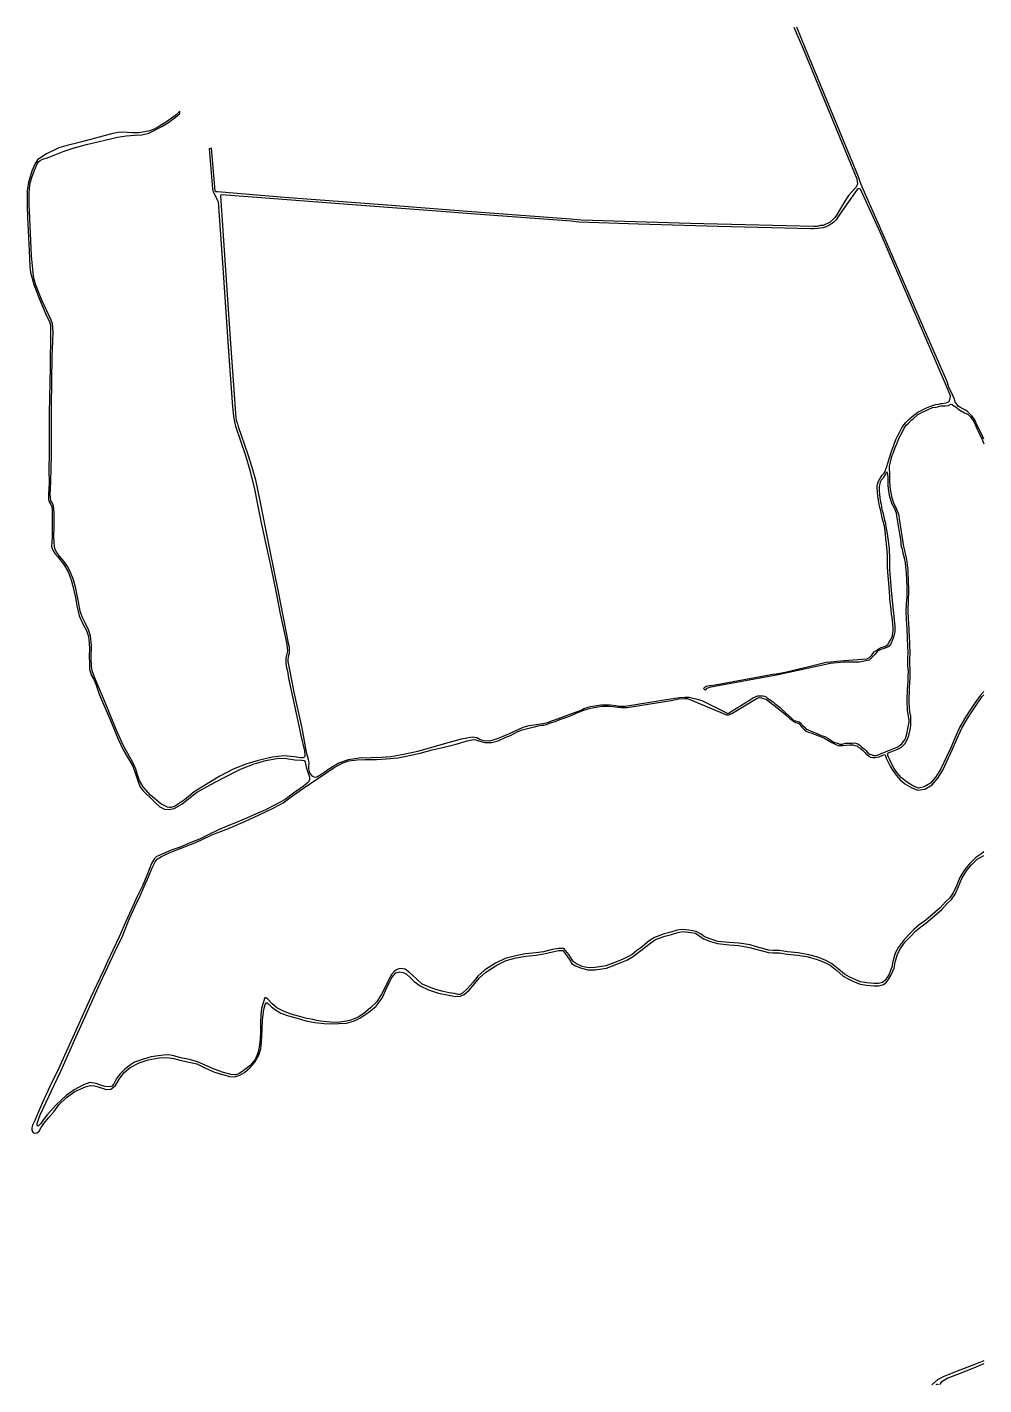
# Model space of a CAD drawing. Extents: x 0 to 349712, y 0 to 6275741.
# Drawn here: x 341572 to 343333, y 6268241 to 6270741 of the extents above; entities that cross this region are included whole.
import ezdxf

# ---------------------------------------------------------------- set-up
doc = ezdxf.new("R2010")
doc.units = 0
doc.header["$LTSCALE"] = 5
doc.layers.add('CALLES-URBANAS', color=6, linetype='Continuous')

msp = doc.modelspace()

# ---------------------------------------------------------------- linework, layer by layer
at = {"layer": 'CALLES-URBANAS'}
for points, elevation in [([(342983.3, 6270740.7), (343000.5, 6270700.7), (343098.9, 6270461.2), (343099.9, 6270456.2), (343100.1, 6270452.2), (343099.6, 6270450.2), (343098.8, 6270448.2), (343097.5, 6270445.7), (343095.7, 6270443.7), (343090.4, 6270438.2), (343083.9, 6270430.7), (343077.1, 6270420.2), (343061.3, 6270393.2), (343058.6, 6270390.2), (343050, 6270381.7), (343037.3, 6270375.7), (343032.2, 6270375.2), (343026, 6270373.7), (343020, 6270373.7), (342792.7, 6270379.2), (342592.1, 6270385.2), (342572.3, 6270387.2), (342383, 6270401.2), (342234.7, 6270412.7), (342046, 6270427.2), (341922.9, 6270437.2), (341921.5, 6270437.2), (341919.7, 6270437.7), (341918.6, 6270438.7), (341911.9, 6270517.7), (341907.6, 6270516.7), (341912.6, 6270450.2), (341913.5, 6270443.2), (341914.1, 6270440.2), (341915, 6270437.7), (341916.2, 6270435.2), (341921.6, 6270424.7), (341922.8, 6270421.7), (341923.6, 6270419.2), (341924.6, 6270410.7), (341933.1, 6270289.2), (341942.1, 6270152.2), (341950.3, 6270041.7), (341951.3, 6270030.7), (341952.1, 6270023.7), (341953.2, 6270017.2), (341954.6, 6270010.7), (341955.7, 6270006.2), (341974.2, 6269952.2), (341982.1, 6269924.7), (341990.8, 6269890.2), (341996.2, 6269861.7), (342003.2, 6269828.2), (342013, 6269783.2), (342021.3, 6269744.2), (342030.5, 6269699.2), (342038.2, 6269660.2), (342044.1, 6269632.7), (342050.3, 6269603.7), (342051.1, 6269597.2), (342051.2, 6269593.2), (342051, 6269589.2), (342049.6, 6269584.2), (342048.6, 6269578.7), (342048.3, 6269573.7), (342048.2, 6269568.7), (342049.8, 6269561.2), (342051.5, 6269554.7), (342053.6, 6269542.2), (342061.5, 6269505.2), (342070.8, 6269462.7), (342076.2, 6269436.7), (342083, 6269408.2), (342083.5, 6269399.7), (342083.1, 6269397.7), (342082.2, 6269396.2), (342079.9, 6269395.2), (342077.9, 6269395.2), (342075.4, 6269395.2), (342064.4, 6269397.2), (342044.6, 6269399.2), (342023.6, 6269396.7), (341997.3, 6269390.2), (341976.8, 6269384.2), (341951.8, 6269374.7), (341927.1, 6269361.7), (341903.5, 6269347.7), (341879.7, 6269332.7), (341862.1, 6269318.2), (341847, 6269308.2), (341841.5, 6269305.2), (341838.8, 6269304.2), (341836.5, 6269303.7), (341834.2, 6269303.7), (341830.8, 6269304.2), (341818.6, 6269310.7), (341799.6, 6269326.7), (341786.1, 6269341.7), (341779.3, 6269353.7), (341775.7, 6269364.2), (341772.6, 6269374.7), (341769.5, 6269381.7), (341762.9, 6269393.7), (341749.7, 6269417.2), (341737.9, 6269443.2), (341728.4, 6269467.2), (341716.1, 6269497.2), (341704.4, 6269524.7), (341696.3, 6269543.7), (341691.8, 6269555.2), (341691.1, 6269564.2), (341690.2, 6269580.2), (341690.6, 6269602.2), (341689.2, 6269619.7), (341685, 6269631.2), (341679.9, 6269642.7), (341673.5, 6269655.2), (341669.9, 6269665.2), (341666.6, 6269682.7), (341661.7, 6269707.2), (341657.4, 6269723.2), (341652.2, 6269736.7), (341647, 6269747.2), (341639.8, 6269757.2), (341632.2, 6269766.7), (341626.6, 6269774.2), (341623.6, 6269780.7), (341622.5, 6269784.7), (341621.8, 6269791.7), (341621.7, 6269803.7), (341621.9, 6269819.2), (341622.1, 6269831.2), (341621.9, 6269846.2), (341620.8, 6269859.2), (341618.7, 6269865.2), (341616, 6269868.7), (341614.8, 6269879.7), (341615.9, 6269903.2), (341616.8, 6269929.2), (341617.3, 6269953.7), (341617, 6270042.7), (341618.7, 6270134.2), (341619.4, 6270162.2), (341620, 6270178.7), (341619.9, 6270187.7), (341619, 6270194.2), (341616.4, 6270201.2), (341612.6, 6270209.2), (341599.7, 6270238.2), (341588.1, 6270265.7), (341585, 6270276.7), (341583.8, 6270282.7), (341580.6, 6270319.7), (341576.4, 6270416.2), (341575.9, 6270426.7), (341575.9, 6270433.7), (341576.7, 6270443.7), (341578.2, 6270454.2), (341581.6, 6270465.7), (341586.4, 6270478.7), (341590.8, 6270489.2), (341593.4, 6270492.7), (341596.1, 6270495.2), (341600.6, 6270497.7), (341609.7, 6270500.2), (341623.3, 6270505.7), (341638.9, 6270511.7), (341657.3, 6270517.7), (341681.9, 6270524.7), (341738.8, 6270538.2), (341754.6, 6270540.7), (341770.8, 6270541.7), (341783.3, 6270542.7), (341796.2, 6270545.7), (341804.9, 6270549.7), (341820.5, 6270557.7), (341832.6, 6270565.2), (341845.3, 6270574.7), (341853.5, 6270581.7), (341853.3, 6270586.2), (341846.4, 6270579.2), (341830.6, 6270567.7), (341816.2, 6270558.7), (341805.9, 6270552.7), (341796.1, 6270549.2), (341792.2, 6270548.7), (341785.1, 6270547.2), (341777.5, 6270546.2), (341764.9, 6270546.2), (341747.8, 6270547.2), (341739.9, 6270546.7), (341730, 6270544.7), (341670.4, 6270528.7), (341643.5, 6270522.2), (341630.5, 6270518.2), (341623.3, 6270514.7), (341607.7, 6270507.2), (341594, 6270498.2), (341591.7, 6270496.7), (341586.7, 6270488.7), (341581.2, 6270475.7), (341577.7, 6270465.2), (341574.7, 6270455.2), (341573.6, 6270447.2), (341572.6, 6270439.2), (341572.4, 6270425.2), (341572.6, 6270411.7), (341573, 6270390.2), (341575.9, 6270328.7), (341577.1, 6270299.7), (341578.3, 6270288.7), (341580.8, 6270280.2), (341584.6, 6270266.7), (341594, 6270243.2), (341607.6, 6270210.2), (341612.1, 6270201.2), (341613.9, 6270196.7), (341614.9, 6270193.7), (341615.3, 6270192.2), (341615.5, 6270186.2), (341615.6, 6270179.7), (341614.5, 6270114.7), (341612.8, 6270030.2), (341613.1, 6269954.7), (341612.5, 6269926.7), (341612.6, 6269900.2), (341611.7, 6269881.2), (341611.8, 6269871.2), (341613.6, 6269865.2), (341616, 6269861.7), (341617.6, 6269857.7), (341618.6, 6269851.7), (341618.6, 6269838.2), (341618.7, 6269816.7), (341618.3, 6269802.2), (341617.9, 6269793.2), (341617.5, 6269784.2), (341618.3, 6269780.7), (341620.1, 6269776.2), (341623.2, 6269771.7), (341628, 6269765.7), (341639.8, 6269751.2), (341647.7, 6269737.7), (341653.3, 6269723.2), (341656.7, 6269711.2), (341661.1, 6269690.7), (341663.7, 6269675.2), (341668, 6269656.7), (341675.6, 6269640.7), (341681.9, 6269629.7), (341685.2, 6269618.7), (341686.8, 6269606.7), (341687, 6269595.7), (341686.6, 6269582.7), (341686.9, 6269568.7), (341686.9, 6269558.7), (341690, 6269548.2), (341694.2, 6269540.7), (341698.6, 6269530.7), (341705.2, 6269512.7), (341712.3, 6269495.2), (341725.8, 6269464.2), (341739.7, 6269429.7), (341749.2, 6269409.7), (341757, 6269396.2), (341767, 6269379.7), (341772.2, 6269364.2), (341776.6, 6269351.2), (341780.3, 6269341.7), (341785.1, 6269335.2), (341791.8, 6269328.2), (341798.7, 6269322.2), (341808.2, 6269313.2), (341816.6, 6269305.2), (341825, 6269300.7), (341833.5, 6269300.2), (341842.9, 6269302.2), (341857, 6269310.2), (341870.2, 6269320.2), (341884.1, 6269331.2), (341910.1, 6269346.2), (341932.4, 6269357.7), (341965.3, 6269374.2), (341990.2, 6269384.2), (342011.9, 6269390.2), (342035.2, 6269394.7), (342049.6, 6269394.2), (342065.2, 6269391.7), (342077.1, 6269390.7), (342082.1, 6269390.2), (342084.3, 6269387.7), (342084.6, 6269384.2), (342086.3, 6269376.2), (342089, 6269368.7), (342090.9, 6269363.2), (342092, 6269359.7), (342092, 6269355.2), (342089.9, 6269350.2), (342081, 6269343.2), (342062.5, 6269330.2), (342047.1, 6269318.7), (342029.9, 6269309.2), (342010.7, 6269299.7), (341991.6, 6269290.7), (341976.1, 6269284.2), (341959.8, 6269277.2), (341940.2, 6269269.2), (341924.7, 6269262.7), (341905.4, 6269253.7), (341889.6, 6269245.7), (341873.9, 6269239.2), (341854.2, 6269230.7), (341837.5, 6269225.2), (341818.7, 6269217.2), (341810, 6269212.7), (341806.5, 6269209.7), (341801.3, 6269200.7), (341792.6, 6269178.7), (341785.2, 6269160.7), (341775.1, 6269140.2), (341766.9, 6269122.2), (341754.7, 6269095.2), (341741.5, 6269065.7), (341730.1, 6269041.2), (341720.8, 6269021.2), (341712.1, 6269002.2), (341689.2, 6268953.2), (341672.8, 6268917.7), (341656.4, 6268880.7), (341644.4, 6268854.2), (341630.3, 6268822.7), (341614.7, 6268791.2), (341600.2, 6268759.2), (341590.9, 6268738.2), (341586.4, 6268727.7), (341582.4, 6268718.7), (341581.2, 6268713.7), (341581.2, 6268710.2), (341582.6, 6268706.2), (341584.7, 6268704.7), (341587.7, 6268704.2), (341591, 6268704.7), (341594.7, 6268707.7), (341598.2, 6268714.7), (341602.9, 6268722.2), (341606.2, 6268725.7)], 26909), ([(343332.9, 6269982.1), (343331.2, 6269986.2), (343319, 6270011.7), (343318, 6270013.7), (343315.9, 6270018.2), (343311.5, 6270024.2), (343307.9, 6270028.2), (343305, 6270030.7), (343302, 6270033.7), (343299.2, 6270035.7), (343294.5, 6270038.2), (343288.8, 6270041.2), (343285.6, 6270042.7), (343283.4, 6270046.2), (343280.1, 6270050.7), (343278.9, 6270055.7), (343276.1, 6270062.7), (343268.6, 6270077.7), (343264.5, 6270089.2), (343221.6, 6270187.7), (343177.6, 6270289.7), (343145.2, 6270364.7), (343110.7, 6270442.2), (343108.8, 6270446.5), (343107.1, 6270450.9), (343105.1, 6270455.7), (343102.4, 6270465.2), (343004.8, 6270701.7), (342988.5, 6270740.7)], 26901), ([(343217.9, 6270186.7), (343141.8, 6270363.2), (343105.9, 6270442.2), (343104.2, 6270443.2), (343101.9, 6270443.2), (343099.5, 6270441.7), (343067.9, 6270396.2), (343064.1, 6270390.7), (343061.2, 6270386.2), (343057.1, 6270381.7), (343053.6, 6270379.2), (343051.3, 6270377.7), (343047.9, 6270375.7), (343041, 6270372.7), (343036.6, 6270371.2), (343027.8, 6270370.2), (343019.7, 6270369.2), (343014.6, 6270369.2), (342844.1, 6270373.7), (342697.5, 6270377.7), (342587.6, 6270381.7), (342573.3, 6270383.2), (342397.5, 6270396.2), (342326, 6270401.7), (342178.9, 6270413.2), (342019.1, 6270425.2), (341930.9, 6270431.7), (341929.1, 6270431.2), (341927.9, 6270430.2), (341937, 6270302.2), (341945.5, 6270176.2), (341955.7, 6270029.2), (341956.6, 6270022.2), (341957.2, 6270017.2), (341959.2, 6270010.2), (341960.6, 6270005.2), (341978.7, 6269953.7), (341986, 6269930.7), (341992.3, 6269907.2), (342000.5, 6269868.7), (342019.1, 6269776.2), (342034.3, 6269700.7), (342052.8, 6269606.7), (342054.4, 6269599.7), (342054.8, 6269594.7), (342054.7, 6269590.7), (342054.6, 6269587.7), (342053.6, 6269583.7), (342052.7, 6269580.7), (342051.9, 6269577.2), (342051.8, 6269572.7), (342055.6, 6269554.2), (342063.7, 6269513.2), (342077.7, 6269449.7), (342085.6, 6269405.7), (342089.7, 6269392.7), (342090.6, 6269385.7), (342090.4, 6269380.7), (342090.4, 6269375.2), (342091.2, 6269370.2), (342093.5, 6269365.7), (342096.1, 6269362.2), (342100.1, 6269360.2), (342102.8, 6269359.7), (342105.6, 6269360.2), (342112.6, 6269364.7), (342132.7, 6269378.2), (342145.8, 6269386.2), (342163.8, 6269392.2), (342183.1, 6269395.2), (342205.9, 6269395.7), (342224.2, 6269396.2), (342241.5, 6269397.7), (342261.8, 6269401.2), (342291.1, 6269407.7), (342315.1, 6269414.2), (342342.8, 6269422.2), (342371.7, 6269430.2), (342391.6, 6269433.7), (342400.2, 6269432.7), (342406.3, 6269429.2), (342413.6, 6269427.2), (342423.9, 6269426.7), (342437.8, 6269430.7), (342458.6, 6269439.7), (342485.1, 6269451.7), (342496.5, 6269454.7), (342500.7, 6269455.2), (342521.3, 6269458.7), (342530, 6269460.2), (342535, 6269462.2), (342539.1, 6269464.2), (342543.6, 6269465.2), (342561.6, 6269471.7), (342574.6, 6269476.7), (342591.7, 6269483.2), (342597.1, 6269486.2), (342609.3, 6269489.7), (342616.9, 6269491.2), (342621.5, 6269491.7), (342627.8, 6269492.7), (342633.3, 6269492.7), (342636.5, 6269492.7), (342640.1, 6269492.7), (342645, 6269492.7), (342655.6, 6269491.7), (342660.9, 6269490.7), (342667.6, 6269490.2), (342672.7, 6269490.2), (342756, 6269503.7), (342764.2, 6269505.2), (342773.1, 6269506.2), (342782.6, 6269507.2), (342785.7, 6269507.2), (342790.9, 6269507.2), (342802.6, 6269503.7), (342814.2, 6269500.7), (342861.9, 6269477.2), (342863.7, 6269477.7), (342866, 6269479.2), (342870, 6269481.7), (342901.6, 6269501.7), (342907.2, 6269505.2), (342911.8, 6269507.7), (342917, 6269509.2), (342920.1, 6269509.5), (342923.2, 6269509.7), (342926.4, 6269509.3), (342929.1, 6269509), (342932.2, 6269507.7), (342933.7, 6269506.2), (342936.7, 6269504.2), (342941.7, 6269500.7), (342945.8, 6269497.7), (342948.5, 6269495.2), (342957.8, 6269488.2), (342960.3, 6269485.2), (342967, 6269478.7), (342979, 6269468.2), (342983.9, 6269463.7), (342986.2, 6269463.2), (342990.4, 6269462.2), (342993.3, 6269461.7), (342995.5, 6269459.7), (342997.3, 6269457.7), (342998.4, 6269455.7), (343002.3, 6269452.2), (343006.1, 6269448.2), (343008.5, 6269447.2), (343014, 6269444.7), (343019.6, 6269442.7), (343027.7, 6269439.2), (343033.4, 6269436.7), (343037.9, 6269435.2), (343041.8, 6269433.7), (343045.9, 6269431.2), (343051.2, 6269427.7), (343055, 6269425.2), (343058.2, 6269423.7), (343061, 6269422.7), (343064.8, 6269421.7), (343067.7, 6269420.7), (343072, 6269420.7), (343078.3, 6269422.2), (343081.6, 6269422.2), (343086.1, 6269422.2), (343091, 6269422.2), (343095.1, 6269422.7), (343099.5, 6269421.7), (343104.5, 6269418.7), (343107.9, 6269415.7), (343113.4, 6269411.2), (343115.8, 6269408.7), (343119.6, 6269404.7), (343122.7, 6269402.2), (343125.4, 6269401.2), (343130.2, 6269399.7), (343133.5, 6269399.8), (343137.1, 6269400.2), (343140.2, 6269401.6), (343142.9, 6269402.7), (343145.4, 6269403.7), (343149.2, 6269405.2), (343153.1, 6269406.7), (343157.9, 6269408.7), (343161, 6269410.2), (343166.8, 6269412.2), (343173.1, 6269415.2), (343177.3, 6269417.2), (343182, 6269421.2), (343184.7, 6269424.7), (343187.7, 6269428.7), (343188.8, 6269430.7), (343189.8, 6269435.2), (343191.9, 6269441.7), (343193.2, 6269449.2), (343194.3, 6269454.7), (343195.6, 6269460.7), (343195.4, 6269464.7), (343194.8, 6269469.2), (343193.6, 6269475.7), (343192.5, 6269482.2), (343192.1, 6269487.2), (343191.6, 6269495.7), (343191.6, 6269503.7), (343191.6, 6269510.2), (343192.1, 6269513.2), (343192.2, 6269521.2), (343193.6, 6269536.2), (343193.9, 6269545.2), (343194.4, 6269554.7), (343193.1, 6269565.2), (343193.2, 6269571.7), (343193.3, 6269577.7), (343193.8, 6269589.7), (343193.2, 6269600.7), (343191.8, 6269632.2), (343190.7, 6269650.7), (343190, 6269664.2), (343190.4, 6269679.2), (343191.6, 6269691.7), (343191.9, 6269697.7), (343191.5, 6269710.7), (343191.2, 6269722.2), (343190.6, 6269736.2), (343190, 6269740.7), (343188.6, 6269754.2), (343186.8, 6269763.2), (343184.6, 6269772.2), (343183.1, 6269778.7), (343181, 6269786.2), (343180.6, 6269793.7), (343178.6, 6269807.7), (343173.6, 6269837.2), (343172.4, 6269845.7), (343168.8, 6269853.7), (343164.3, 6269862.2), (343161.5, 6269869.7), (343159.1, 6269878.2), (343157.8, 6269887.2), (343157.1, 6269896.2), (343156.9, 6269902.7), (343156.7, 6269911.2), (343156.5, 6269917.7), (343155.4, 6269920.7), (343154.1, 6269921.2), (343153.4, 6269920.7), (343152.1, 6269917.7), (343149.5, 6269913.7), (343146.8, 6269909.7), (343145.2, 6269907.7), (343144.2, 6269906.7), (343142.1, 6269902.7), (343140.9, 6269898.2), (343140.2, 6269893.7), (343140.2, 6269891.7), (343140.3, 6269887.2), (343140.6, 6269880.7), (343141.6, 6269874.2), (343142.8, 6269866.7), (343143.7, 6269862.2), (343145.1, 6269852.7), (343147.5, 6269845.2), (343150.2, 6269833.2), (343151.1, 6269829.7), (343153.4, 6269817.7), (343154.6, 6269811.7), (343155.6, 6269803.2), (343158.5, 6269781.2), (343159.4, 6269760.7), (343159.3, 6269748.7), (343159.1, 6269742.7), (343159.7, 6269734.2), (343161, 6269719.7), (343161.9, 6269711.7), (343162.6, 6269702.7), (343169.4, 6269637.2), (343168.8, 6269627.7), (343167.6, 6269621.7), (343166.1, 6269615.7), (343163.8, 6269609.7), (343161.2, 6269603.7), (343158.5, 6269600.7), (343155.9, 6269599.2), (343149.5, 6269596.7), (343145.1, 6269595.2), (343143.6, 6269594.7), (343137.5, 6269591.7), (343134.7, 6269588.7), (343132, 6269585.7), (343124.2, 6269577.7), (343121.9, 6269575.2), (343103.3, 6269571.7), (343098.7, 6269571.2), (343088, 6269571.2), (343074.8, 6269571.2), (343050.4, 6269568.7), (343036.6, 6269566.2), (343019.7, 6269562.2), (342951.3, 6269547.2), (342830.7, 6269525.2), (342822.6, 6269523.2), (342819.9, 6269519.7), (342816.8, 6269522.7), (342820.3, 6269526.2), (342822.7, 6269527.2), (342827.6, 6269528.2), (342829.2, 6269528.2), (342838.3, 6269529.7), (342944.6, 6269549.2), (342950.6, 6269549.7), (342961.2, 6269551.7), (342972.6, 6269554.2), (343016, 6269564.7), (343032.9, 6269568.7), (343042.8, 6269571.2), (343051.1, 6269572.2), (343061.5, 6269573.2), (343075.9, 6269574.2), (343117.3, 6269577.7), (343122.7, 6269580.2), (343126.7, 6269584.2), (343128.8, 6269587.2), (343131.2, 6269590.2), (343135.4, 6269593.2), (343140.1, 6269596.7), (343144.1, 6269598.2), (343150.5, 6269600.2), (343154, 6269602.2), (343156.5, 6269604.2), (343158.8, 6269608.2), (343161.7, 6269613.2), (343164.5, 6269619.7), (343165.6, 6269625.7), (343165.8, 6269629.7), (343166, 6269633.7), (343165.7, 6269641.2), (343164, 6269654.2), (343162.9, 6269659.7), (343162.2, 6269667.2), (343162.2, 6269669.2), (343160.1, 6269687.2), (343159.6, 6269693.2), (343158.1, 6269717.2), (343156.7, 6269730.2), (343156.5, 6269737.2), (343155.5, 6269747.7), (343155.4, 6269758.7), (343155.3, 6269767.2), (343154.9, 6269777.2), (343153.6, 6269788.7), (343153.1, 6269794.7), (343152.8, 6269798.7), (343151.8, 6269807.7), (343149.8, 6269821.7), (343148, 6269828.7), (343146.6, 6269834.7), (343145.2, 6269840.7), (343144.3, 6269844.2), (343142.5, 6269852.7), (343141.1, 6269858.7), (343138.9, 6269869.7), (343137.7, 6269877.7), (343137.1, 6269885.2), (343136.7, 6269891.2), (343136.5, 6269896.2), (343137.3, 6269899.2), (343139.2, 6269904.7), (343141.3, 6269909.2), (343144.1, 6269912.7), (343145.9, 6269915.7), (343149.4, 6269919.2), (343152.2, 6269925.2), (343153.4, 6269928.7), (343154.3, 6269931.2), (343155.9, 6269936.2), (343159.1, 6269947.7), (343162.8, 6269959.2), (343167.1, 6269970.7), (343171.2, 6269981.2), (343174.1, 6269987.7), (343177.7, 6269994.2), (343181.7, 6270002.7), (343185.5, 6270008.2), (343189.2, 6270012.7), (343193.2, 6270016.7), (343195.8, 6270019.2), (343200.7, 6270023.7), (343205.8, 6270027.7), (343211.2, 6270031.7), (343215.2, 6270033.7), (343221.2, 6270036.7), (343227.4, 6270039.7), (343233.2, 6270042.2), (343238.2, 6270044.2), (343244.7, 6270045.7), (343250.2, 6270046.7), (343253.6, 6270047.7), (343256.5, 6270047.7), (343260, 6270048.2), (343265.3, 6270049.7), (343267.8, 6270050.7), (343269.5, 6270052.7), (343270.4, 6270055.2), (343271.2, 6270058.7), (343271.4, 6270060.2), (343271.3, 6270061.7), (343262.4, 6270083.7), (343217.9, 6270186.7)], 26903), ([(343332.9, 6269517.7), (343326.8, 6269510.7), (343317.2, 6269497.2), (343308.4, 6269484.2), (343299.2, 6269470.2), (343288.5, 6269452.2), (343279.5, 6269431.2), (343271.5, 6269412.7), (343264.3, 6269397.2), (343253.6, 6269375.2), (343244.7, 6269360.2), (343235, 6269348.7), (343223.3, 6269341.7), (343212.4, 6269339.7), (343202.3, 6269343.7), (343190.3, 6269351.2), (343181.5, 6269358.2), (343173, 6269368.2), (343168.1, 6269375.7), (343164.3, 6269382.2), (343159.7, 6269391.7), (343157.2, 6269396.7), (343156.2, 6269399.7), (343156.1, 6269401.7), (343156.6, 6269404.2), (343163.7, 6269407.2), (343172.5, 6269410.7), (343177.3, 6269412.7), (343181.5, 6269415.2), (343184.5, 6269417.7), (343187.2, 6269421.2), (343192.4, 6269429.7), (343195, 6269436.2), (343196.4, 6269444.2), (343198.1, 6269450.7), (343198.7, 6269454.2), (343198.6, 6269465.7), (343198.4, 6269471.7), (343196.8, 6269480.2), (343196, 6269487.7), (343195.7, 6269495.7), (343195.4, 6269501.2), (343195.2, 6269506.7), (343195.8, 6269515.2), (343196.1, 6269523.2), (343196.9, 6269534.7), (343197.1, 6269543.7), (343197.2, 6269556.7), (343196.8, 6269568.2), (343197, 6269578.7), (343197.2, 6269586.2), (343197.1, 6269590.2), (343196.7, 6269601.2), (343196.4, 6269608.7), (343196.1, 6269616.2), (343195.2, 6269631.7), (343193.6, 6269663.7), (343193.5, 6269671.7), (343194.2, 6269679.7), (343194.4, 6269687.2), (343195, 6269700.2), (343194.9, 6269709.2), (343194.4, 6269716.7), (343193.6, 6269740.7), (343192.7, 6269750.7), (343191.3, 6269760.2), (343189.1, 6269768.7), (343187.3, 6269777.2), (343185.6, 6269784.2), (343183.8, 6269796.2), (343177.7, 6269835.2), (343176.8, 6269841.7), (343175.5, 6269846.2), (343172.9, 6269852.7), (343167.1, 6269864.2), (343164.1, 6269873.7), (343162.7, 6269880.2), (343161.4, 6269889.7), (343160.6, 6269895.2), (343160.2, 6269906.7), (343159.9, 6269912.7), (343159.9, 6269919.2), (343159.1, 6269927.2), (343159.4, 6269932.2), (343161, 6269939.7), (343164.4, 6269952.7), (343166.6, 6269957.7), (343169.6, 6269966.7), (343171.4, 6269971.2), (343172.8, 6269973.7), (343176.3, 6269983.2), (343179.9, 6269990.2), (343182.8, 6269994.2), (343185.7, 6270001.2), (343189.9, 6270007.7), (343194.2, 6270011.7), (343199.1, 6270017.2), (343202.6, 6270019.7), (343210.7, 6270026.7), (343219.1, 6270031.7), (343224.3, 6270033.7), (343230.7, 6270036.7), (343238.5, 6270040.2), (343245, 6270041.2), (343254.6, 6270043.2), (343262.6, 6270043.7), (343267.9, 6270044.2), (343271.9, 6270046.2), (343274.4, 6270045.7), (343277.8, 6270043.7), (343279.9, 6270042.3), (343282.5, 6270040.2), (343285.1, 6270037.7), (343290, 6270034.7), (343297.3, 6270030.7), (343300.5, 6270029.2), (343304, 6270027.2), (343308.5, 6270023.2), (343310.6, 6270019.7), (343311.8, 6270018.2), (343314.9, 6270013.2), (343318.4, 6270005.7), (343325, 6269991.2), (343327.7, 6269985.7), (343332.9, 6269973.2)], 26904), ([(343332.9, 6269222.2), (343329.2, 6269219.2), (343318.1, 6269211.7), (343306.9, 6269200.7), (343297.5, 6269189.2), (343288.6, 6269175.2), (343282.5, 6269159.7), (343276.7, 6269146.7), (343270.3, 6269137.2), (343262.1, 6269130.2), (343252.8, 6269119.2), (343226.3, 6269096.2), (343214.1, 6269087.7), (343204, 6269079.2), (343195.1, 6269070.2), (343184.8, 6269058.7), (343176.1, 6269046.7), (343169.9, 6269035.7), (343165.4, 6269020.2), (343163.4, 6269009.7), (343158, 6268995.7), (343154.4, 6268990.2), (343150.4, 6268985.2), (343146.2, 6268981.7), (343139.1, 6268979.7), (343130.4, 6268979.7), (343117.6, 6268980.7), (343106.1, 6268982.7), (343093.2, 6268988.2), (343085.1, 6268992.2), (343076.4, 6268997.2), (343064.8, 6269006.7), (343052.7, 6269016.7), (343042.1, 6269022.2), (343027.3, 6269028.2), (343010.8, 6269032.7), (342991, 6269036.2), (342971.4, 6269038.2), (342957, 6269040.2), (342945.4, 6269040.2), (342936.5, 6269041.2), (342930.7, 6269042.7), (342914.4, 6269047.2), (342902.9, 6269050.7), (342882, 6269054.2), (342864.1, 6269055.2), (342843.6, 6269057.2), (342830.9, 6269061.2), (342819, 6269065.7), (342812.7, 6269070.7), (342803.4, 6269075.7), (342790, 6269078.2), (342777.8, 6269079.2), (342768.5, 6269077.7), (342757.1, 6269074.2), (342744.7, 6269071.2), (342726.9, 6269064.7), (342717.2, 6269058.2), (342701.6, 6269045.7), (342694.3, 6269040.2), (342685.9, 6269033.2), (342673.8, 6269026.7), (342658.9, 6269020.2), (342637.1, 6269012.2), (342617.4, 6269009.2), (342604.7, 6269008.7), (342594, 6269011.2), (342583.6, 6269015.7), (342577.5, 6269019.7), (342575.6, 6269023.2), (342569.2, 6269033.2), (342560, 6269044.2), (342550.5, 6269044.2), (342538.5, 6269042.2), (342522.6, 6269038.2), (342508.6, 6269036.2), (342489.5, 6269034.2), (342471.4, 6269030.7), (342452.1, 6269025.7), (342434.2, 6269017.2), (342414, 6269004.2), (342401.6, 6268993.2), (342392.9, 6268982.2), (342382.9, 6268970.7), (342373.5, 6268962.2), (342371, 6268960.7), (342368.4, 6268959.7), (342365.1, 6268959.7), (342358.6, 6268961.2), (342349.2, 6268962.7), (342337.9, 6268964.7), (342324.5, 6268968.7), (342311.2, 6268973.7), (342298.7, 6268979.2), (342289.4, 6268987.7), (342276.1, 6268999.7), (342268.1, 6269006.2), (342260.9, 6269007.2), (342256.3, 6269006.7), (342251.8, 6269004.7), (342247.5, 6269001.7), (342243, 6268996.2), (342237.2, 6268985.7), (342231.3, 6268973.2), (342224.7, 6268960.2), (342215.7, 6268946.2), (342204.2, 6268935.2), (342192.1, 6268924.7), (342181.7, 6268917.7), (342166.1, 6268911.7), (342155.8, 6268909.7), (342143.2, 6268908.2), (342131, 6268908.7), (342117.4, 6268909.7), (342104.8, 6268911.7), (342098.1, 6268913.2), (342084.8, 6268915.7), (342071.6, 6268919.7), (342058.2, 6268923.2), (342045.3, 6268928.2), (342032.1, 6268934.7), (342022.6, 6268943.2), (342015.2, 6268950.7), (342011.5, 6268953.2), (342009.6, 6268953.2), (342008.6, 6268951.7), (342008.6, 6268949.7), (342008.1, 6268947.7), (342005.8, 6268942.2), (342003.4, 6268933.7), (342002.7, 6268922.7), (342002, 6268907.7), (342001.5, 6268890.7), (342000.9, 6268877.2), (341999.2, 6268862.7), (341997, 6268851.7), (341992, 6268839.7), (341982.1, 6268828.2), (341969.9, 6268818.7), (341961.9, 6268813.7), (341955.9, 6268811.7), (341947.9, 6268812.2), (341933.9, 6268815.7), (341916.7, 6268821.7), (341895.9, 6268831.2), (341885.8, 6268835.7), (341871.4, 6268839.7), (341855, 6268842.7), (341839.8, 6268847.2), (341831.9, 6268848.2), (341824, 6268847.7), (341813.2, 6268846.7), (341800.9, 6268844.7), (341786.5, 6268840.7), (341770.1, 6268834.7), (341762.4, 6268830.2), (341752, 6268821.7), (341743.6, 6268813.7), (341737.1, 6268804.7), (341731.9, 6268794.7), (341727.4, 6268790.2), (341722.5, 6268789.2), (341716.1, 6268790.2), (341709, 6268791.7), (341699.4, 6268795.7), (341688, 6268797.2), (341675.8, 6268793.2), (341659.1, 6268784.2), (341644.1, 6268773.7), (341626.6, 6268756.7), (341609.5, 6268737.7), (341602.7, 6268729.2), (341597.6, 6268722.2), (341594.8, 6268718.7), (341592.6, 6268717.2), (341591.1, 6268718.2), (341590.8, 6268720.7), (341591.5, 6268723.7), (341593, 6268729.2), (341596.5, 6268737.7), (341607.1, 6268761.2), (341621.4, 6268791.2), (341634.5, 6268818.2), (341648.2, 6268850.2), (341662.4, 6268882.2), (341677.7, 6268916.2), (341702.9, 6268972.2), (341720.9, 6269010.7), (341734.2, 6269039.2), (341747.8, 6269067.2), (341760.7, 6269099.2), (341770.6, 6269120.7), (341779.9, 6269139.7), (341787.7, 6269158.2), (341795.9, 6269176.2), (341802.7, 6269192.7), (341808.1, 6269203.7), (341811.9, 6269208.7), (341819.7, 6269213.7), (341828.1, 6269217.7), (341836.6, 6269221.7), (341855.6, 6269229.2), (341873, 6269235.7), (341880.8, 6269238.7), (341893.1, 6269244.2), (341912.1, 6269253.7), (341943, 6269265.2), (341973.9, 6269278.7), (341999.4, 6269290.2), (342025.4, 6269302.7), (342043.3, 6269312.7), (342058.1, 6269323.2), (342072.7, 6269333.7), (342090.9, 6269346.2), (342108.4, 6269357.7), (342122, 6269367.2), (342137.4, 6269377.2), (342153.2, 6269386.2), (342164.3, 6269389.7), (342179.9, 6269391.7), (342194.1, 6269392.2), (342215, 6269392.2), (342232.9, 6269393.2), (342254.7, 6269395.2), (342269.8, 6269398.2), (342295.9, 6269403.7), (342317.9, 6269409.7), (342339.6, 6269415.2), (342362, 6269420.7), (342382.3, 6269426.7), (342390.9, 6269428.7), (342394.6, 6269429.2), (342398, 6269428.7), (342402.7, 6269426.7), (342414.7, 6269423.2), (342426.7, 6269423.2), (342439.2, 6269426.7), (342452, 6269432.7), (342462, 6269436.7), (342475.3, 6269443.7), (342483.4, 6269446.7), (342493.1, 6269449.2), (342500.2, 6269451.2), (342508.3, 6269452.7), (342512.1, 6269454.2), (342519.3, 6269455.7), (342523, 6269455.7), (342527.6, 6269456.7), (342532.1, 6269458.7), (342537.4, 6269460.2), (342544.1, 6269462.2), (342552.5, 6269465.7), (342561.7, 6269468.7), (342570.4, 6269472.2), (342586.7, 6269479.2), (342594.7, 6269482.7), (342604.8, 6269485.7), (342615, 6269488.2), (342619.1, 6269488.7), (342626.2, 6269489.7), (342633.1, 6269490.2), (342638, 6269490.2), (342641.4, 6269490.2), (342650.3, 6269489.7), (342665.2, 6269488.2), (342671.1, 6269487.7), (342676.8, 6269488.2), (342757.4, 6269500.7), (342771.8, 6269503.7), (342782.6, 6269504.7), (342787.6, 6269504.7), (342859.6, 6269474.7), (342863.3, 6269474.2), (342868.9, 6269477.2), (342915.5, 6269505.2), (342919.5, 6269506.2), (342923.5, 6269505.7), (342927.1, 6269504.7), (342929.6, 6269504.2), (342933.2, 6269502.7), (342957.6, 6269483.7), (342968.5, 6269474.7), (342976, 6269467.7), (342980.1, 6269464.7), (342984.2, 6269461.7), (342986.3, 6269460.2), (342989.1, 6269459.7), (342990.8, 6269459.2), (342992.7, 6269458.7), (342994.2, 6269457.2), (342997, 6269453.2), (343000.9, 6269448.7), (343002.8, 6269446.7), (343006, 6269444.2), (343010, 6269442.7), (343014.6, 6269441.2), (343030.3, 6269435.2), (343039.5, 6269431.2), (343053, 6269423.2), (343059.1, 6269420.2), (343064.9, 6269418.2), (343068.1, 6269417.7), (343073.6, 6269417.7), (343079.6, 6269418.7), (343086.2, 6269419.2), (343092, 6269419.2), (343095.4, 6269418.2), (343099.1, 6269417.2), (343101.3, 6269415.7), (343105.3, 6269413.2), (343109, 6269410.2), (343114.2, 6269404.7), (343116, 6269402.7), (343121.2, 6269398.7), (343124.2, 6269396.7), (343128.8, 6269395.7), (343132.4, 6269395.7), (343140.1, 6269397.2), (343147.3, 6269400.2), (343150.9, 6269401.5), (343151.9, 6269398.7), (343153.2, 6269394.7), (343155.8, 6269389.7), (343160.5, 6269380.2), (343164.3, 6269373.7), (343169.5, 6269365.7), (343178.4, 6269355.2), (343187.7, 6269347.7), (343200.2, 6269340.2), (343211.7, 6269335.7), (343224.6, 6269337.7), (343237.6, 6269345.7), (343248.1, 6269357.7), (343257.2, 6269372.7), (343268.1, 6269395.2), (343275.4, 6269411.2), (343283.4, 6269429.7), (343292.3, 6269450.2), (343302.8, 6269467.7), (343311.8, 6269481.7), (343320.6, 6269494.7), (343330, 6269508.2), (343332.9, 6269511.2)], 26908), ([(341606.2, 6268725.7), (341612.3, 6268733.2), (341621.2, 6268743.7), (341630.6, 6268756.2), (341644.7, 6268769.7), (341660.2, 6268780.7), (341679.9, 6268789.7), (341688.4, 6268791.7), (341696.2, 6268791.2), (341703.1, 6268789.7), (341710.5, 6268787.2), (341718.1, 6268784.7), (341726.3, 6268785.2), (341734.9, 6268792.2), (341741.5, 6268803.7), (341751.2, 6268815.7), (341761.7, 6268825.2), (341778.7, 6268833.7), (341794.9, 6268839.2), (341815.6, 6268842.7), (341830.7, 6268843.7), (341842.1, 6268841.7), (341853.2, 6268838.7), (341867.7, 6268835.7), (341884.6, 6268831.7), (341900.4, 6268823.7), (341917.4, 6268816.7), (341936.5, 6268810.7), (341944.9, 6268808.7), (341954.2, 6268807.7), (341963.9, 6268810.7), (341972.1, 6268815.7), (341982.1, 6268824.7), (341991.2, 6268834.7), (341998.8, 6268847.7), (342002.3, 6268859.2), (342003.7, 6268873.2), (342004.6, 6268894.2), (342005.3, 6268912.7), (342007.9, 6268931.7), (342010.1, 6268941.2), (342012.1, 6268944.2), (342014, 6268944.2), (342015.5, 6268943.2), (342017.4, 6268941.7), (342021.7, 6268937.2), (342027.8, 6268932.2), (342039.2, 6268925.2), (342053.1, 6268920.2), (342069.1, 6268915.7), (342085.1, 6268911.2), (342101.6, 6268908.2), (342119.2, 6268906.2), (342133, 6268905.7), (342146, 6268906.2), (342160.3, 6268906.7), (342173.2, 6268910.2), (342184.6, 6268916.2), (342200.9, 6268927.2), (342214.5, 6268938.2), (342225.4, 6268952.7), (342232, 6268966.7), (342238.5, 6268981.2), (342243.3, 6268990.7), (342251.1, 6268999.2), (342257.8, 6269001.2), (342264.1, 6268999.7), (342270.2, 6268996.7), (342277.5, 6268990.7), (342284.3, 6268983.2), (342295.8, 6268975.7), (342311.2, 6268968.2), (342329.4, 6268962.2), (342348.4, 6268958.2), (342360.4, 6268955.7), (342369.1, 6268956.2), (342376.4, 6268959.2), (342386, 6268967.7), (342396.2, 6268979.7), (342404.7, 6268990.2), (342416.6, 6269000.7), (342436.4, 6269013.7), (342453.7, 6269022.2), (342472.3, 6269026.7), (342490.1, 6269030.2), (342508.9, 6269032.2), (342523.2, 6269034.2), (342539.3, 6269038.2), (342550.7, 6269040.2), (342557.9, 6269040.2), (342565.7, 6269030.7), (342572, 6269020.7), (342574.3, 6269016.7), (342581.6, 6269012.2), (342592.7, 6269007.7), (342604.3, 6269004.7), (342617.9, 6269005.2), (342638.2, 6269008.2), (342660.4, 6269016.7), (342675.7, 6269022.7), (342688.3, 6269030.2), (342696.9, 6269036.7), (342704.3, 6269042.2), (342719.8, 6269054.7), (342728.9, 6269060.7), (342746.1, 6269067.2), (342758.4, 6269070.2), (342769.6, 6269073.7), (342778.2, 6269075.2), (342789.7, 6269074.2), (342802, 6269072.2), (342810.5, 6269067.2), (342817.1, 6269061.7), (342829.8, 6269057.2), (342843, 6269053.2), (342864.1, 6269051.2), (342881.7, 6269049.7), (342902.2, 6269046.2), (342913.6, 6269043.2), (342929.9, 6269038.7), (342936.2, 6269036.7), (342945.4, 6269036.2), (342956.8, 6269036.2), (342971, 6269033.7), (342990.5, 6269032.2), (343009.9, 6269028.7), (343026, 6269024.2), (343040.4, 6269018.2), (343050.4, 6269013.2), (343062.2, 6269003.7), (343074.1, 6268993.2), (343083.3, 6268988.2), (343091.7, 6268984.2), (343105.1, 6268978.7), (343117.1, 6268976.7), (343130.4, 6268975.7), (343139.7, 6268975.7), (343148.3, 6268977.7), (343153.6, 6268982.2), (343158, 6268988.2), (343161.8, 6268994.2), (343167.6, 6269008.2), (343169.6, 6269019.2), (343173.9, 6269033.7), (343179.8, 6269044.2), (343188.2, 6269056.2), (343198.3, 6269067.2), (343207, 6269076.2), (343216.8, 6269084.2), (343229, 6269093.2), (343255.8, 6269116.2), (343265.1, 6269127.2), (343273.4, 6269134.2), (343280.4, 6269144.2), (343286.5, 6269158.2), (343292.5, 6269173.2), (343301, 6269187.2), (343310.1, 6269198.2), (343320.8, 6269208.7), (343332.9, 6269215.7)], 26907), ([(343332.9, 6268284.7), (343314.6, 6268277.7), (343284, 6268265.7), (343259.3, 6268256.2), (343247.4, 6268250.2), (343236.9, 6268240.7)], 26914), ([(343332.9, 6268279.7), (343311, 6268270.2), (343287.6, 6268260.7), (343266.8, 6268253.2), (343254.3, 6268245.7), (343252.7, 6268242.7), (343252, 6268240.7)], 26916), ([(343245.1, 6268240.7), (343246.6, 6268242.2), (343248.5, 6268242.2), (343248.3, 6268240.7)], 26915)]:
    msp.add_lwpolyline(points, dxfattribs=dict(at, elevation=elevation))

doc.saveas('drawing.dxf')
